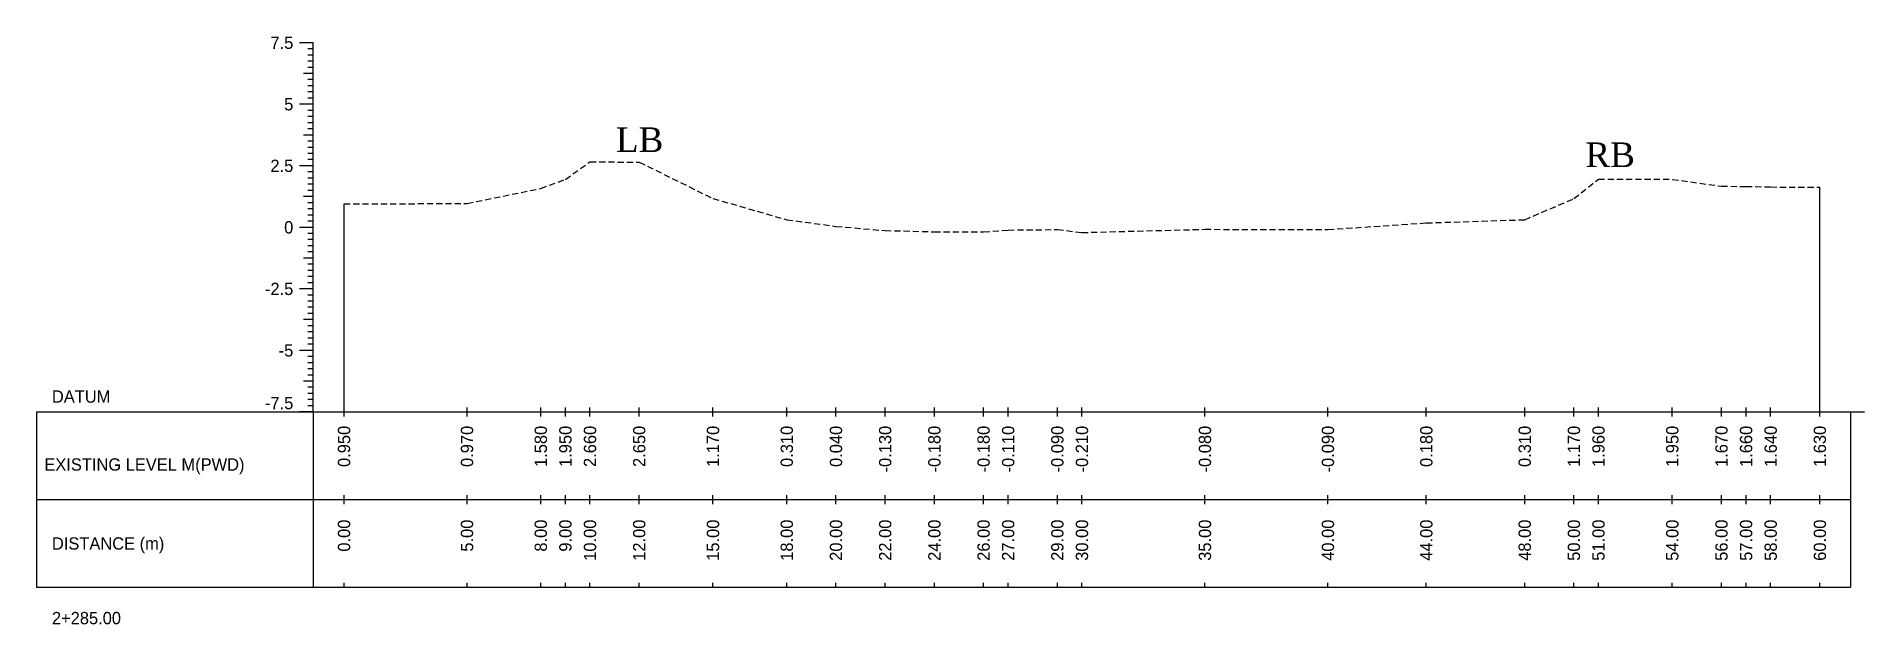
# Model space of a CAD drawing. Header units: inches. Extents: x 2527 to 3799, y -2520 to -1051.
# Drawn here: x 3709.5 to 3783.8, y -1492.1 to -1468.2 of the extents above; entities that cross this region are included whole.
import ezdxf
from ezdxf.enums import TextEntityAlignment as Align

# ---------------------------------------------------------------- set-up
doc = ezdxf.new("R2010")
doc.units = ezdxf.units.IN
doc.header["$MEASUREMENT"] = 0
doc.linetypes.add('HIDDEN', pattern=[0.375, 0.25, -0.125])
doc.layers.add('CS_Drawing', color=7, linetype='Continuous')
doc.layers.add('GL', color=3, linetype='HIDDEN')
doc.styles.add('romans', font='romans.shx')

msp = doc.modelspace()

# ---------------------------------------------------------------- texts
at = {"char_height": 1, "width": 87.77218, "attachment_point": 1, "style": 'romans'}
for s, insert in [('{\\fTimes New Roman|b0|i0|c0|p18;LB}', (3733.043, -1471.926)), ('{\\fTimes New Roman|b0|i0|c0|p18;RB}', (3772.457, -1472.536))]:
    msp.add_mtext(s, dxfattribs=dict(at, insert=insert))
at = {"layer": 'CS_Drawing'}
for s, p in [('7.5', (3719.929, -1468.485)), ('5', (3719.929, -1470.985)), ('2.5', (3719.929, -1473.485)), ('0', (3719.929, -1475.985)), ('-2.5', (3719.929, -1478.485)), ('-5', (3719.929, -1480.985))]:
    msp.add_text(s, height=0.5, dxfattribs=at).set_placement(p, align=Align.MIDDLE_RIGHT)
for s, p in [('DATUM', (3710.116, -1482.86)), ('EXISTING LEVEL M(PWD)', (3709.809, -1485.62)), ('DISTANCE (m)', (3710.116, -1488.829)), ('2+285.00', (3710.116, -1491.86))]:
    msp.add_text(s, height=0.5, dxfattribs=at).set_placement(p, align=Align.MIDDLE_LEFT)
msp.add_text('-7.5', height=0.5, dxfattribs=at).set_placement((3719.929, -1483.373), align=Align.RIGHT)
for s, p in [('0.950', (3721.991, -1484.048)), ('0.970', (3726.991, -1484.048)), ('1.580', (3729.991, -1484.048)), ('1.950', (3730.991, -1484.048)), ('2.660', (3731.991, -1484.048)), ('2.650', (3733.991, -1484.048)), ('1.170', (3736.991, -1484.048)), ('0.310', (3739.991, -1484.048)), ('0.040', (3741.991, -1484.048)), ('-0.130', (3743.991, -1484.048)), ('-0.180', (3745.991, -1484.048)), ('-0.180', (3747.991, -1484.048)), ('-0.110', (3748.991, -1484.048)), ('-0.090', (3750.991, -1484.048)), ('-0.210', (3751.991, -1484.048)), ('-0.080', (3756.991, -1484.048)), ('-0.090', (3761.991, -1484.048)), ('0.180', (3765.991, -1484.048)), ('0.310', (3769.991, -1484.048)), ('1.170', (3771.991, -1484.048)), ('1.960', (3772.991, -1484.048)), ('1.950', (3775.991, -1484.048)), ('1.670', (3777.991, -1484.048)), ('1.660', (3778.991, -1484.048)), ('1.640', (3779.991, -1484.048)), ('1.630', (3781.991, -1484.048)), ('0.00', (3721.991, -1487.86)), ('5.00', (3726.991, -1487.86)), ('8.00', (3729.991, -1487.86)), ('9.00', (3730.991, -1487.86)), ('10.00', (3731.991, -1487.86)), ('12.00', (3733.991, -1487.86)), ('15.00', (3736.991, -1487.86)), ('18.00', (3739.991, -1487.86)), ('20.00', (3741.991, -1487.86)), ('22.00', (3743.991, -1487.86)), ('24.00', (3745.991, -1487.86)), ('26.00', (3747.991, -1487.86)), ('27.00', (3748.991, -1487.86)), ('29.00', (3750.991, -1487.86)), ('30.00', (3751.991, -1487.86)), ('35.00', (3756.991, -1487.86)), ('40.00', (3761.991, -1487.86)), ('44.00', (3765.991, -1487.86)), ('48.00', (3769.991, -1487.86)), ('50.00', (3771.991, -1487.86)), ('51.00', (3772.991, -1487.86)), ('54.00', (3775.991, -1487.86)), ('56.00', (3777.991, -1487.86)), ('57.00', (3778.991, -1487.86)), ('58.00', (3779.991, -1487.86)), ('60.00', (3781.991, -1487.86))]:
    msp.add_text(s, height=0.5, rotation=90, dxfattribs=at).set_placement(p, align=Align.MIDDLE_RIGHT)

# ---------------------------------------------------------------- linework, layer by layer
at = {"layer": 'CS_Drawing'}
for p, q in [((3720.741, -1468.485), (3720.179, -1468.485)), ((3720.741, -1468.485), (3720.347, -1468.485)), ((3720.741, -1468.485), (3720.516, -1468.485)), ((3720.741, -1468.735), (3720.516, -1468.735)), ((3720.741, -1468.985), (3720.516, -1468.985)), ((3720.741, -1483.485), (3720.741, -1468.485)), ((3720.741, -1469.735), (3720.347, -1469.735)), ((3720.741, -1469.235), (3720.516, -1469.235)), ((3720.741, -1469.485), (3720.516, -1469.485)), ((3720.741, -1469.735), (3720.516, -1469.735)), ((3720.741, -1469.985), (3720.516, -1469.985)), ((3720.741, -1470.235), (3720.516, -1470.235)), ((3720.741, -1470.485), (3720.516, -1470.485)), ((3720.741, -1470.985), (3720.179, -1470.985)), ((3720.741, -1470.985), (3720.347, -1470.985)), ((3720.741, -1470.735), (3720.516, -1470.735)), ((3720.741, -1470.985), (3720.516, -1470.985)), ((3720.741, -1471.235), (3720.516, -1471.235)), ((3720.741, -1471.485), (3720.516, -1471.485)), ((3720.741, -1471.735), (3720.516, -1471.735)), ((3720.741, -1471.985), (3720.516, -1471.985)), ((3720.741, -1472.235), (3720.347, -1472.235)), ((3720.741, -1472.235), (3720.516, -1472.235)), ((3720.741, -1472.485), (3720.516, -1472.485)), ((3720.741, -1472.735), (3720.516, -1472.735)), ((3720.741, -1473.485), (3720.179, -1473.485)), ((3720.741, -1473.485), (3720.347, -1473.485)), ((3720.741, -1472.985), (3720.516, -1472.985)), ((3720.741, -1473.235), (3720.516, -1473.235)), ((3720.741, -1473.485), (3720.516, -1473.485)), ((3720.741, -1473.735), (3720.516, -1473.735)), ((3720.741, -1473.985), (3720.516, -1473.985)), ((3720.741, -1474.235), (3720.516, -1474.235)), ((3781.991, -1483.485), (3781.991, -1474.355)), ((3720.741, -1474.735), (3720.347, -1474.735)), ((3720.741, -1474.485), (3720.516, -1474.485)), ((3720.741, -1474.735), (3720.516, -1474.735)), ((3720.741, -1474.985), (3720.516, -1474.985)), ((3721.991, -1483.485), (3721.991, -1475.035)), ((3720.741, -1475.235), (3720.516, -1475.235)), ((3720.741, -1475.485), (3720.516, -1475.485)), ((3720.741, -1475.735), (3720.516, -1475.735)), ((3720.741, -1475.985), (3720.179, -1475.985)), ((3720.741, -1475.985), (3720.347, -1475.985)), ((3720.741, -1475.985), (3720.516, -1475.985)), ((3720.741, -1476.235), (3720.516, -1476.235)), ((3720.741, -1476.485), (3720.516, -1476.485)), ((3720.741, -1477.235), (3720.347, -1477.235)), ((3720.741, -1476.735), (3720.516, -1476.735)), ((3720.741, -1476.985), (3720.516, -1476.985)), ((3720.741, -1477.235), (3720.516, -1477.235)), ((3720.741, -1477.485), (3720.516, -1477.485)), ((3720.741, -1477.735), (3720.516, -1477.735)), ((3720.741, -1477.985), (3720.516, -1477.985)), ((3720.741, -1478.485), (3720.179, -1478.485)), ((3720.741, -1478.485), (3720.347, -1478.485)), ((3720.741, -1478.235), (3720.516, -1478.235)), ((3720.741, -1478.485), (3720.516, -1478.485)), ((3720.741, -1478.735), (3720.516, -1478.735)), ((3720.741, -1478.985), (3720.516, -1478.985)), ((3720.741, -1479.235), (3720.516, -1479.235)), ((3720.741, -1479.485), (3720.516, -1479.485)), ((3720.741, -1479.735), (3720.347, -1479.735)), ((3720.741, -1479.735), (3720.516, -1479.735)), ((3720.741, -1479.985), (3720.516, -1479.985)), ((3720.741, -1480.235), (3720.516, -1480.235)), ((3720.741, -1480.985), (3720.179, -1480.985)), ((3720.741, -1480.985), (3720.347, -1480.985)), ((3720.741, -1480.485), (3720.516, -1480.485)), ((3720.741, -1480.735), (3720.516, -1480.735)), ((3720.741, -1480.985), (3720.516, -1480.985)), ((3720.741, -1481.235), (3720.516, -1481.235)), ((3720.741, -1481.485), (3720.516, -1481.485)), ((3720.741, -1481.735), (3720.516, -1481.735)), ((3720.741, -1482.235), (3720.347, -1482.235)), ((3720.741, -1481.985), (3720.516, -1481.985)), ((3720.741, -1482.235), (3720.516, -1482.235)), ((3720.741, -1482.485), (3720.516, -1482.485)), ((3720.741, -1482.735), (3720.516, -1482.735)), ((3720.741, -1482.985), (3720.516, -1482.985)), ((3720.741, -1483.235), (3720.516, -1483.235)), ((3709.491, -1483.485), (3720.741, -1483.485)), ((3709.491, -1483.485), (3709.491, -1490.61)), ((3720.741, -1483.485), (3720.179, -1483.485)), ((3720.741, -1483.485), (3720.347, -1483.485)), ((3720.741, -1483.485), (3720.516, -1483.485)), ((3720.741, -1483.485), (3783.241, -1483.485)), ((3720.741, -1483.485), (3720.741, -1490.61)), ((3721.991, -1483.673), (3721.991, -1483.298)), ((3726.991, -1483.673), (3726.991, -1483.298)), ((3729.991, -1483.673), (3729.991, -1483.298)), ((3730.991, -1483.673), (3730.991, -1483.298)), ((3731.991, -1483.673), (3731.991, -1483.298)), ((3733.991, -1483.673), (3733.991, -1483.298)), ((3736.991, -1483.673), (3736.991, -1483.298)), ((3739.991, -1483.673), (3739.991, -1483.298)), ((3741.991, -1483.673), (3741.991, -1483.298)), ((3743.991, -1483.673), (3743.991, -1483.298)), ((3745.991, -1483.673), (3745.991, -1483.298)), ((3747.991, -1483.673), (3747.991, -1483.298)), ((3748.991, -1483.673), (3748.991, -1483.298)), ((3750.991, -1483.673), (3750.991, -1483.298)), ((3751.991, -1483.673), (3751.991, -1483.298)), ((3756.991, -1483.673), (3756.991, -1483.298)), ((3761.991, -1483.673), (3761.991, -1483.298)), ((3765.991, -1483.673), (3765.991, -1483.298)), ((3769.991, -1483.673), (3769.991, -1483.298)), ((3771.991, -1483.673), (3771.991, -1483.298)), ((3772.991, -1483.673), (3772.991, -1483.298)), ((3775.991, -1483.673), (3775.991, -1483.298)), ((3777.991, -1483.673), (3777.991, -1483.298)), ((3778.991, -1483.673), (3778.991, -1483.298)), ((3779.991, -1483.673), (3779.991, -1483.298)), ((3781.991, -1483.673), (3781.991, -1483.298)), ((3783.241, -1483.485), (3783.804, -1483.485)), ((3783.241, -1483.485), (3783.635, -1483.485)), ((3783.241, -1483.485), (3783.466, -1483.485)), ((3783.241, -1483.485), (3783.241, -1490.61)), ((3721.991, -1487.235), (3721.991, -1486.86)), ((3726.991, -1487.235), (3726.991, -1486.86)), ((3729.991, -1487.235), (3729.991, -1486.86)), ((3730.991, -1487.235), (3730.991, -1486.86)), ((3731.991, -1487.235), (3731.991, -1486.86)), ((3733.991, -1487.235), (3733.991, -1486.86)), ((3736.991, -1487.235), (3736.991, -1486.86)), ((3739.991, -1487.235), (3739.991, -1486.86)), ((3741.991, -1487.235), (3741.991, -1486.86)), ((3743.991, -1487.235), (3743.991, -1486.86)), ((3745.991, -1487.235), (3745.991, -1486.86)), ((3747.991, -1487.235), (3747.991, -1486.86)), ((3748.991, -1487.235), (3748.991, -1486.86)), ((3750.991, -1487.235), (3750.991, -1486.86)), ((3751.991, -1487.235), (3751.991, -1486.86)), ((3756.991, -1487.235), (3756.991, -1486.86)), ((3761.991, -1487.235), (3761.991, -1486.86)), ((3765.991, -1487.235), (3765.991, -1486.86)), ((3769.991, -1487.235), (3769.991, -1486.86)), ((3771.991, -1487.235), (3771.991, -1486.86)), ((3772.991, -1487.235), (3772.991, -1486.86)), ((3775.991, -1487.235), (3775.991, -1486.86)), ((3777.991, -1487.235), (3777.991, -1486.86)), ((3778.991, -1487.235), (3778.991, -1486.86)), ((3779.991, -1487.235), (3779.991, -1486.86)), ((3781.991, -1487.235), (3781.991, -1486.86)), ((3709.491, -1487.048), (3720.741, -1487.048)), ((3720.741, -1487.048), (3783.241, -1487.048)), ((3720.741, -1487.048), (3783.241, -1487.048)), ((3709.491, -1490.61), (3720.741, -1490.61)), ((3720.741, -1490.61), (3783.241, -1490.61)), ((3721.991, -1490.61), (3721.991, -1490.423)), ((3726.991, -1490.61), (3726.991, -1490.423)), ((3729.991, -1490.61), (3729.991, -1490.423)), ((3730.991, -1490.61), (3730.991, -1490.423)), ((3731.991, -1490.61), (3731.991, -1490.423)), ((3733.991, -1490.61), (3733.991, -1490.423)), ((3736.991, -1490.61), (3736.991, -1490.423)), ((3739.991, -1490.61), (3739.991, -1490.423)), ((3741.991, -1490.61), (3741.991, -1490.423)), ((3743.991, -1490.61), (3743.991, -1490.423)), ((3745.991, -1490.61), (3745.991, -1490.423)), ((3747.991, -1490.61), (3747.991, -1490.423)), ((3748.991, -1490.61), (3748.991, -1490.423)), ((3750.991, -1490.61), (3750.991, -1490.423)), ((3751.991, -1490.61), (3751.991, -1490.423)), ((3756.991, -1490.61), (3756.991, -1490.423)), ((3761.991, -1490.61), (3761.991, -1490.423)), ((3765.991, -1490.61), (3765.991, -1490.423)), ((3769.991, -1490.61), (3769.991, -1490.423)), ((3771.991, -1490.61), (3771.991, -1490.423)), ((3772.991, -1490.61), (3772.991, -1490.423)), ((3775.991, -1490.61), (3775.991, -1490.423)), ((3777.991, -1490.61), (3777.991, -1490.423)), ((3778.991, -1490.61), (3778.991, -1490.423)), ((3779.991, -1490.61), (3779.991, -1490.423)), ((3781.991, -1490.61), (3781.991, -1490.423))]:
    msp.add_line(p, q, dxfattribs=at)
at = {"layer": 'GL'}
msp.add_lwpolyline([(3721.991, -1475.035), (3726.991, -1475.015), (3729.991, -1474.405), (3730.991, -1474.035), (3731.991, -1473.325), (3733.991, -1473.335), (3736.991, -1474.815), (3739.991, -1475.675), (3741.991, -1475.945), (3743.991, -1476.115), (3745.991, -1476.165), (3747.991, -1476.165), (3748.991, -1476.095), (3750.991, -1476.075), (3751.991, -1476.195), (3756.991, -1476.065), (3761.991, -1476.075), (3765.991, -1475.805), (3769.991, -1475.675), (3771.991, -1474.815), (3772.991, -1474.025), (3775.991, -1474.035), (3777.991, -1474.315), (3778.991, -1474.325), (3779.991, -1474.345), (3781.991, -1474.355), (3781.991, -1474.355)], dxfattribs=at)

msp.set_redraw_order([(e.dxf.handle, doc.entitydb.next_handle()) for e in msp.query("TEXT MTEXT ATTDEF DIMENSION ARC_DIMENSION")])  # texts and dimensions are drawn at this point

doc.saveas('drawing.dxf')
